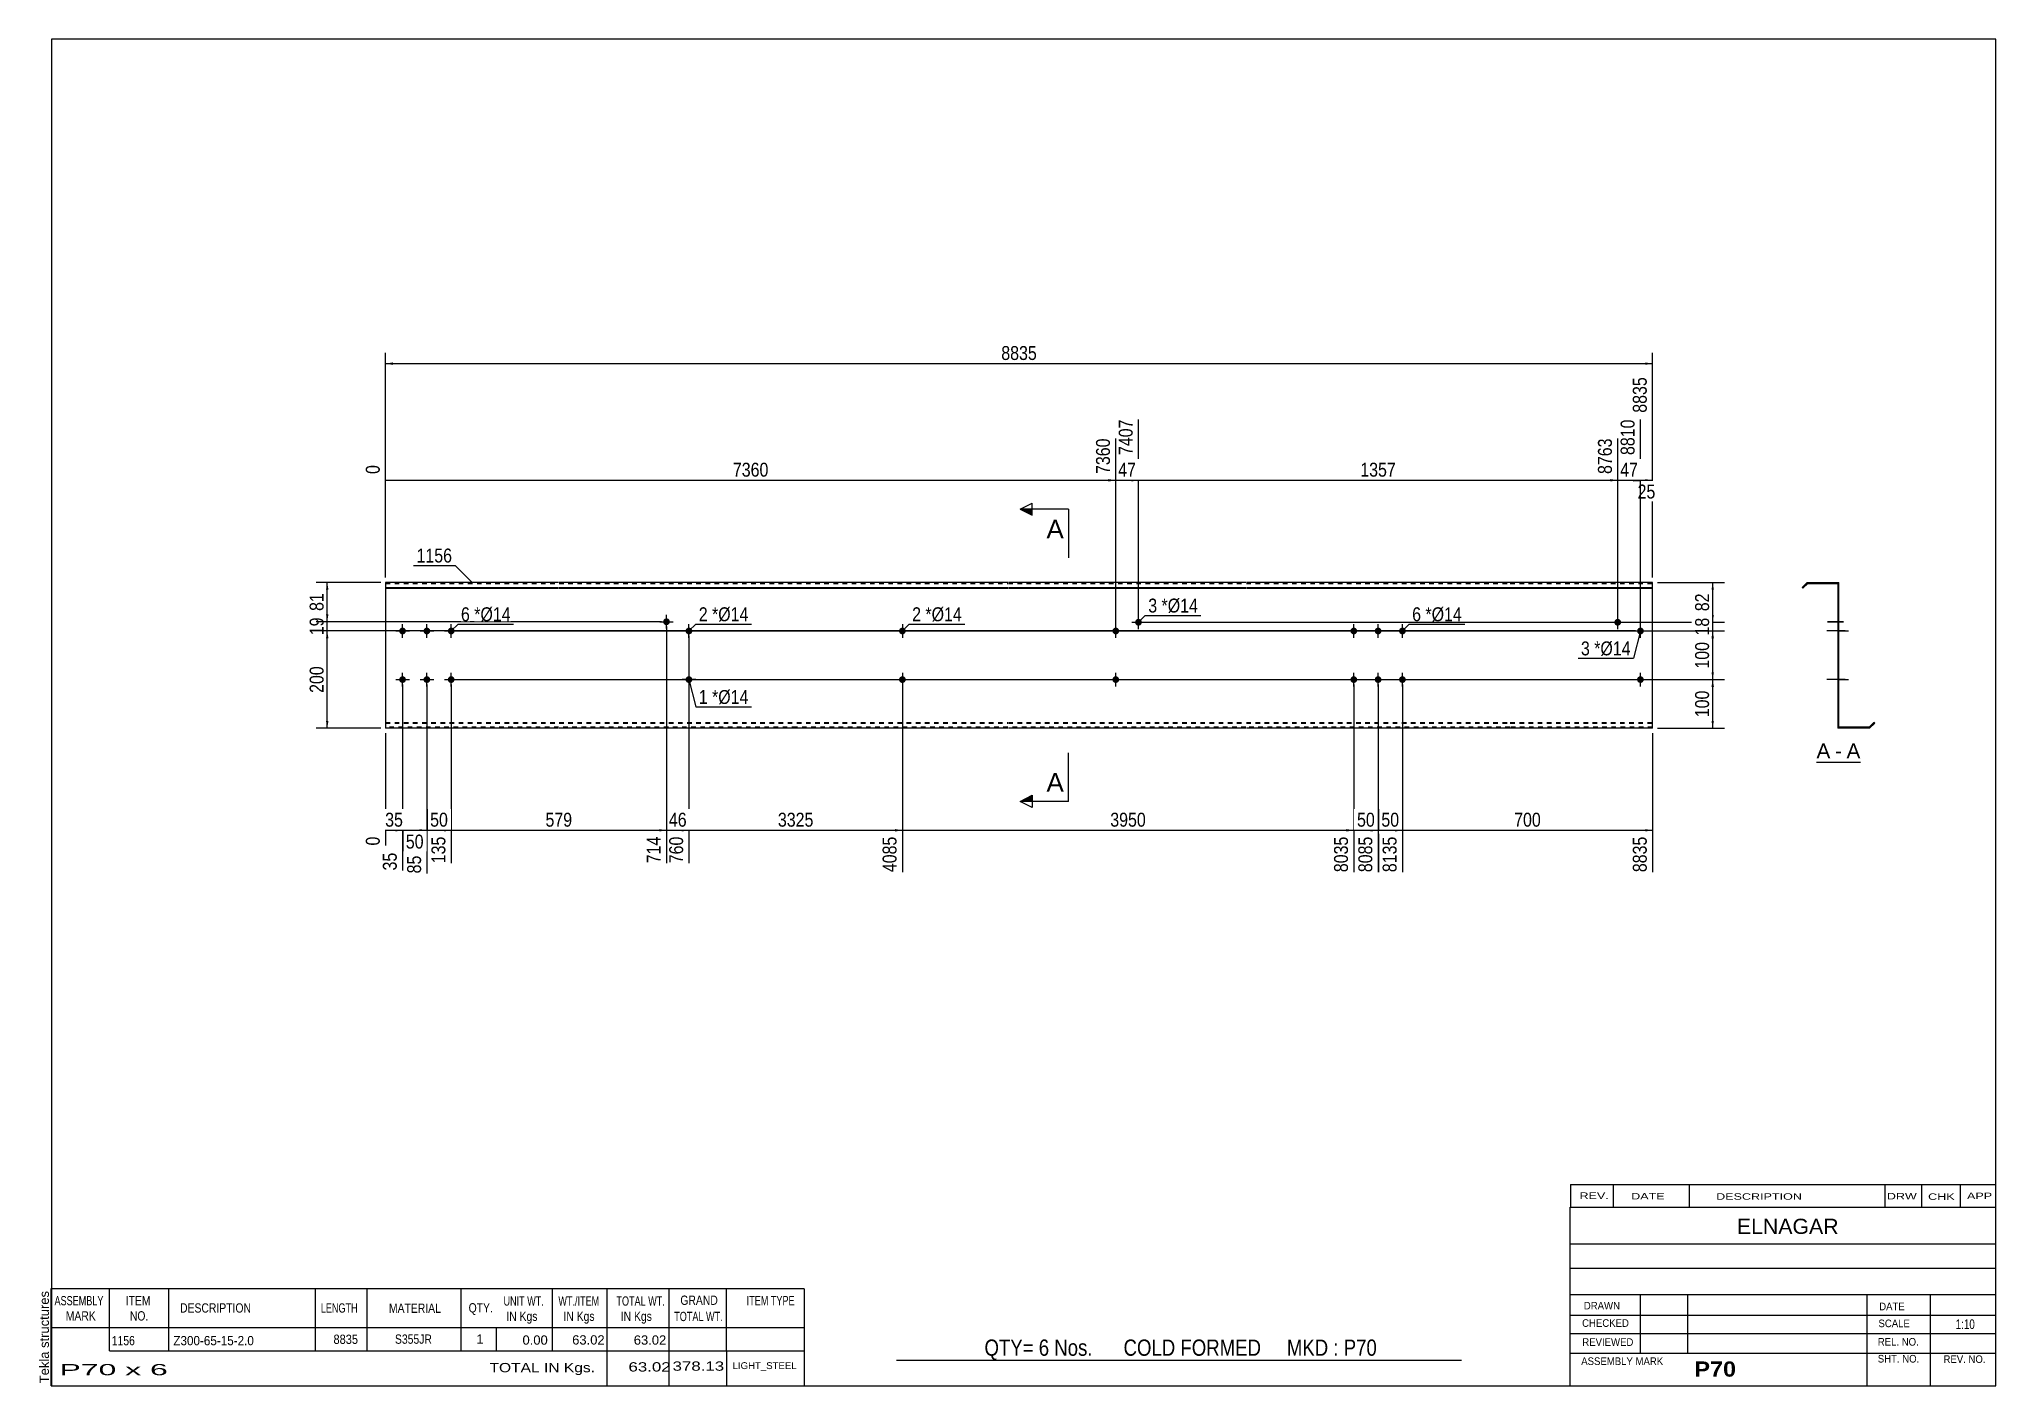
# Model space of a CAD drawing. Header units: millimetres. Extents: x -71 to 331, y -150 to 127.
import ezdxf

# ---------------------------------------------------------------- set-up
doc = ezdxf.new("R2010")
doc.units = ezdxf.units.MM
doc.linetypes.add('DXK_LINE_DOT1', pattern=[1.8814, 0.9407, -0.9407])
doc.styles.add('Arial', font='ARIAL.TTF', dxfattribs={"height": 0.2})
doc.styles.add('Arial Bold', font='ARIALBD.TTF', dxfattribs={"height": 0.2})
doc.styles.add('Arial Narrow', font='ARIALN.TTF', dxfattribs={"height": 0.2})

# ---------------------------------------------------------------- blocks, each defined once
blk = doc.blocks.new('Unknown-629086577-1853')
at = {"color": 5, "linetype": 'Continuous'}
for p, q in [((331.25, 126.75), (-68.75, 126.75)), ((-68.75, 126.75), (-68.75, -150.25)), ((331.25, -150.25), (331.25, 126.75)), ((-68.75, -150.25), (331.25, -150.25))]:
    blk.add_line(p, q, dxfattribs=at)
at = {"color": 174, "linetype": 'Continuous', "style": 'Arial'}
blk.add_text('Tekla structures', height=1.9102, rotation=90, dxfattribs=at).set_placement((-69.25, -149.75))
blk = doc.blocks.new('Unknown-629086577-12 - 1236')
at = {"color": 7, "linetype": 'Continuous'}
blk.add_line((294.35, -21.95), (303.38, -21.95), dxfattribs=at)
at = {"color": 0, "linetype": 'Continuous'}
blk.add_wipeout([(297.19, -21.2), (297.19, -18), (294.35, -18), (294.35, -21.2)], dxfattribs=at)
blk.add_wipeout([(299.57, -21.2), (299.57, -18), (298.15, -18), (298.15, -21.2)], dxfattribs=at)
at = {"color": 96, "linetype": 'Continuous', "style": 'Arial'}
blk.add_text('A', height=3.06, dxfattribs=at).set_placement((294.35, -21.2))
at = {"color": 0, "linetype": 'Continuous'}
blk.add_wipeout([(303.38, -21.2), (303.38, -18), (300.53, -18), (300.53, -21.2)], dxfattribs=at)
at = {"color": 96, "linetype": 'Continuous', "style": 'Arial'}
for s, p in [('-', (298.15, -21.2)), ('A', (300.53, -21.2))]:
    blk.add_text(s, height=3.06, dxfattribs=at).set_placement(p)
blk = doc.blocks.new('Bolt-629086577-1223 - 1203')
at = {"linetype": 'Continuous'}
blk.add_hatch(color=3, dxfattribs=at).paths.add_polyline_path([(154.18, 6.79, -1), (155.58, 6.79, -1)])
at = {"color": 3, "linetype": 'Continuous'}
for p, q in [((154.88, 5.39), (154.88, 8.19)), ((153.48, 6.79), (156.28, 6.79))]:
    blk.add_line(p, q, dxfattribs=at)
blk = doc.blocks.new('Part-629086577-1218 - 1203')
at = {"color": 2, "linetype": 'Continuous'}
for p, q in [((35.6, 15), (0, 15)), ((0, 15), (0, -15)), ((0, 13.94), (35.6, 13.94)), ((0, 13.8), (35.6, 13.8)), ((84.51, 15), (35.7, 15)), ((35.7, 13.94), (84.51, 13.94)), ((35.7, 13.8), (84.51, 13.8)), ((128.01, 15), (84.61, 15)), ((84.61, 13.94), (128.01, 13.94)), ((84.61, 13.8), (128.01, 13.8)), ((176.97, 15), (128.11, 15)), ((128.11, 13.94), (176.97, 13.94)), ((128.11, 13.8), (176.97, 13.8)), ((231.27, 15), (177.07, 15)), ((177.07, 13.94), (231.27, 13.94)), ((177.07, 13.8), (231.27, 13.8)), ((260.63, 15), (231.37, 15)), ((231.37, 13.94), (260.63, 13.94)), ((231.37, 13.8), (260.63, 13.8)), ((260.63, -15), (260.63, 15)), ((35.6, -15), (0, -15)), ((84.51, -15), (35.7, -15)), ((128.01, -15), (84.61, -15)), ((176.97, -15), (128.11, -15)), ((231.27, -15), (177.07, -15)), ((260.63, -15), (231.37, -15))]:
    blk.add_line(p, q, dxfattribs=at)
at = {"color": 7, "linetype": 'DXK_LINE_DOT1'}
for p, q in [((0, 14.8), (35.6, 14.8)), ((35.7, 14.8), (84.51, 14.8)), ((84.61, 14.8), (128.01, 14.8)), ((128.11, 14.8), (176.97, 14.8)), ((177.07, 14.8), (231.27, 14.8)), ((231.37, 14.8), (260.63, 14.8)), ((0, -13.8), (35.6, -13.8)), ((0, -13.94), (35.6, -13.94)), ((35.6, -14.8), (0, -14.8)), ((35.7, -13.8), (84.51, -13.8)), ((35.7, -13.94), (84.51, -13.94)), ((84.51, -14.8), (35.7, -14.8)), ((84.61, -13.8), (128.01, -13.8)), ((84.61, -13.94), (128.01, -13.94)), ((128.01, -14.8), (84.61, -14.8)), ((128.11, -13.8), (176.97, -13.8)), ((128.11, -13.94), (176.97, -13.94)), ((176.97, -14.8), (128.11, -14.8)), ((177.07, -13.8), (231.27, -13.8)), ((177.07, -13.94), (231.27, -13.94)), ((231.27, -14.8), (177.07, -14.8)), ((231.37, -13.8), (260.63, -13.8)), ((231.37, -13.94), (260.63, -13.94)), ((260.63, -14.8), (231.37, -14.8))]:
    blk.add_line(p, q, dxfattribs=at)
blk = doc.blocks.new('Bolt-629086577-1219 - 1203')
at = {"linetype": 'Continuous'}
for points in [[(2.8, 5, -1), (4.2, 5, -1)], [(7.8, 5, -1), (9.2, 5, -1)], [(12.8, 5, -1), (14.2, 5, -1)], [(2.8, -5, -1), (4.2, -5, -1)], [(7.8, -5, -1), (9.2, -5, -1)], [(12.8, -5, -1), (14.2, -5, -1)]]:
    blk.add_hatch(color=3, dxfattribs=at).paths.add_polyline_path(points)
at = {"color": 3, "linetype": 'Continuous'}
for p, q in [((2.1, 5), (4.9, 5)), ((3.5, 3.6), (3.5, 6.4)), ((7.1, 5), (9.9, 5)), ((8.5, 3.6), (8.5, 6.4)), ((12.1, 5), (14.9, 5)), ((13.5, 3.6), (13.5, 6.4)), ((3.5, -6.4), (3.5, -3.6)), ((8.5, -6.4), (8.5, -3.6)), ((13.5, -6.4), (13.5, -3.6)), ((2.1, -5), (4.9, -5)), ((7.1, -5), (9.9, -5)), ((12.1, -5), (14.9, -5))]:
    blk.add_line(p, q, dxfattribs=at)
blk = doc.blocks.new('Bolt-629086577-1220 - 1203')
at = {"linetype": 'Continuous'}
for points in [[(198.47, 5, -1), (199.87, 5, -1)], [(203.47, 5, -1), (204.87, 5, -1)], [(208.47, 5, -1), (209.87, 5, -1)], [(198.47, -5, -1), (199.87, -5, -1)], [(203.47, -5, -1), (204.87, -5, -1)], [(208.47, -5, -1), (209.87, -5, -1)]]:
    blk.add_hatch(color=3, dxfattribs=at).paths.add_polyline_path(points)
at = {"color": 3, "linetype": 'Continuous'}
for p, q in [((197.77, 5), (200.57, 5)), ((199.17, 3.6), (199.17, 6.4)), ((202.77, 5), (205.57, 5)), ((204.17, 3.6), (204.17, 6.4)), ((207.77, 5), (210.57, 5)), ((209.17, 3.6), (209.17, 6.4)), ((199.17, -6.4), (199.17, -3.6)), ((204.17, -6.4), (204.17, -3.6)), ((209.17, -6.4), (209.17, -3.6)), ((197.77, -5), (200.57, -5)), ((202.77, -5), (205.57, -5)), ((207.77, -5), (210.57, -5))]:
    blk.add_line(p, q, dxfattribs=at)
blk = doc.blocks.new('Bolt-629086577-1221 - 1203')
at = {"linetype": 'Continuous'}
blk.add_hatch(color=3, dxfattribs=at).paths.add_polyline_path([(257.43, 5, -1), (258.83, 5, -1)])
at = {"color": 3, "linetype": 'Continuous'}
for p, q in [((256.73, 5), (259.53, 5)), ((258.13, 3.6), (258.13, 6.4))]:
    blk.add_line(p, q, dxfattribs=at)
blk = doc.blocks.new('Bolt-629086577-1222 - 1203')
at = {"linetype": 'Continuous'}
blk.add_hatch(color=3, dxfattribs=at).paths.add_polyline_path([(252.76, 6.79, -1), (254.16, 6.79, -1)])
at = {"color": 3, "linetype": 'Continuous'}
for p, q in [((253.46, 5.39), (253.46, 8.19)), ((252.06, 6.79), (254.86, 6.79))]:
    blk.add_line(p, q, dxfattribs=at)
blk = doc.blocks.new('Bolt-629086577-1224 - 1203')
at = {"linetype": 'Continuous'}
blk.add_hatch(color=3, dxfattribs=at).paths.add_polyline_path([(149.51, 5, -1), (150.91, 5, -1)])
at = {"color": 3, "linetype": 'Continuous'}
for p, q in [((148.81, 5), (151.61, 5)), ((150.21, 3.6), (150.21, 6.4))]:
    blk.add_line(p, q, dxfattribs=at)
blk = doc.blocks.new('Bolt-629086577-1225 - 1203')
at = {"linetype": 'Continuous'}
blk.add_hatch(color=3, dxfattribs=at).paths.add_polyline_path([(57.09, 6.91, -1), (58.49, 6.91, -1)])
at = {"color": 3, "linetype": 'Continuous'}
for p, q in [((57.79, 5.51), (57.79, 8.31)), ((56.39, 6.91), (59.19, 6.91))]:
    blk.add_line(p, q, dxfattribs=at)
blk = doc.blocks.new('Bolt-629086577-1226 - 1203')
at = {"linetype": 'Continuous'}
blk.add_hatch(color=3, dxfattribs=at).paths.add_polyline_path([(149.51, -5, -1), (150.91, -5, -1)])
at = {"color": 3, "linetype": 'Continuous'}
for p, q in [((150.21, -6.4), (150.21, -3.6)), ((148.81, -5), (151.61, -5))]:
    blk.add_line(p, q, dxfattribs=at)
blk = doc.blocks.new('Bolt-629086577-1227 - 1203')
at = {"linetype": 'Continuous'}
blk.add_hatch(color=3, dxfattribs=at).paths.add_polyline_path([(257.43, -5, -1), (258.83, -5, -1)])
at = {"color": 3, "linetype": 'Continuous'}
for p, q in [((258.13, -6.4), (258.13, -3.6)), ((256.73, -5), (259.53, -5))]:
    blk.add_line(p, q, dxfattribs=at)
blk = doc.blocks.new('Bolt-629086577-1228 - 1203')
at = {"linetype": 'Continuous'}
blk.add_hatch(color=3, dxfattribs=at).paths.add_polyline_path([(61.71, 5, -1), (63.11, 5, -1)])
at = {"color": 3, "linetype": 'Continuous'}
for p, q in [((61.01, 5), (63.81, 5)), ((62.41, 3.6), (62.41, 6.4))]:
    blk.add_line(p, q, dxfattribs=at)
blk = doc.blocks.new('Bolt-629086577-1229 - 1203')
at = {"linetype": 'Continuous'}
blk.add_hatch(color=3, dxfattribs=at).paths.add_polyline_path([(63.11, -5, -1), (61.71, -5, -1)])
at = {"color": 3, "linetype": 'Continuous'}
for p, q in [((62.41, -3.6), (62.41, -6.4)), ((63.81, -5), (61.01, -5))]:
    blk.add_line(p, q, dxfattribs=at)
blk = doc.blocks.new('Bolt-629086577-1230 - 1203')
at = {"linetype": 'Continuous'}
for points in [[(107.01, 5, -1), (105.61, 5, -1)], [(107.01, -5, -1), (105.61, -5, -1)]]:
    blk.add_hatch(color=3, dxfattribs=at).paths.add_polyline_path(points)
at = {"color": 3, "linetype": 'Continuous'}
for p, q in [((104.91, 5), (107.71, 5)), ((106.31, 6.4), (106.31, 3.6)), ((106.31, -3.6), (106.31, -6.4)), ((104.91, -5), (107.71, -5))]:
    blk.add_line(p, q, dxfattribs=at)
blk = doc.blocks.new('Bolt-629086577-1240 - 1236')
at = {"linetype": 'Continuous'}
for points in [[(298.76, 5.7), (298.76, 4.3), (298.96, 4.3), (298.96, 5.7)], [(298.76, 5.7), (298.76, 4.3), (298.96, 4.3), (298.96, 5.7)], [(298.76, 5.7), (298.76, 4.3), (298.96, 4.3), (298.96, 5.7)], [(298.76, -4.3), (298.76, -5.7), (298.96, -5.7), (298.96, -4.3)], [(298.76, -4.3), (298.76, -5.7), (298.96, -5.7), (298.96, -4.3)], [(298.76, -4.3), (298.76, -5.7), (298.96, -5.7), (298.96, -4.3)]]:
    blk.add_hatch(color=3, dxfattribs=at).paths.add_polyline_path(points)
at = {"color": 3, "linetype": 'Continuous'}
for p, q in [((300.26, 5), (296.46, 5)), ((300.26, 5), (296.46, 5)), ((300.26, 5), (296.46, 5)), ((298.96, 5.7), (298.76, 5.7)), ((298.96, 5.7), (298.76, 5.7)), ((298.96, 5.7), (298.76, 5.7)), ((298.96, 4.3), (298.76, 4.3)), ((298.96, 4.3), (298.76, 4.3)), ((298.96, 4.3), (298.76, 4.3)), ((300.26, -5), (296.46, -5)), ((300.26, -5), (296.46, -5)), ((300.26, -5), (296.46, -5)), ((298.96, -4.3), (298.76, -4.3)), ((298.96, -4.3), (298.76, -4.3)), ((298.96, -4.3), (298.76, -4.3)), ((298.96, -5.7), (298.76, -5.7)), ((298.96, -5.7), (298.76, -5.7)), ((298.96, -5.7), (298.76, -5.7))]:
    blk.add_line(p, q, dxfattribs=at)
blk = doc.blocks.new('Part-629086577-1238 - 1236')
at = {"color": 2, "linetype": 'Continuous'}
for p, q in [((292.46, 15), (291.4, 13.94)), ((291.4, 13.94), (291.54, 13.8)), ((291.54, 13.8), (292.54, 14.8)), ((292.46, 15), (298.96, 15)), ((292.54, 14.8), (298.76, 14.8)), ((298.76, 14.8), (298.76, -15)), ((298.96, -14.8), (298.96, 15)), ((305.26, -15), (298.76, -15)), ((305.18, -14.8), (298.96, -14.8)), ((306.18, -13.8), (305.18, -14.8)), ((305.26, -15), (306.32, -13.94)), ((306.32, -13.94), (306.18, -13.8))]:
    blk.add_line(p, q, dxfattribs=at)
blk = doc.blocks.new('Bolt-629086577-1239 - 1236')
at = {"linetype": 'Continuous'}
for points in [[(298.76, 5.7), (298.76, 4.3), (298.96, 4.3), (298.96, 5.7)], [(298.76, 5.7), (298.76, 4.3), (298.96, 4.3), (298.96, 5.7)], [(298.76, 5.7), (298.76, 4.3), (298.96, 4.3), (298.96, 5.7)], [(298.76, -4.3), (298.76, -5.7), (298.96, -5.7), (298.96, -4.3)], [(298.76, -4.3), (298.76, -5.7), (298.96, -5.7), (298.96, -4.3)], [(298.76, -4.3), (298.76, -5.7), (298.96, -5.7), (298.96, -4.3)]]:
    blk.add_hatch(color=3, dxfattribs=at).paths.add_polyline_path(points)
at = {"color": 3, "linetype": 'Continuous'}
for p, q in [((300.26, 5), (296.46, 5)), ((300.26, 5), (296.46, 5)), ((300.26, 5), (296.46, 5)), ((298.96, 5.7), (298.76, 5.7)), ((298.96, 5.7), (298.76, 5.7)), ((298.96, 5.7), (298.76, 5.7)), ((298.96, 4.3), (298.76, 4.3)), ((298.96, 4.3), (298.76, 4.3)), ((298.96, 4.3), (298.76, 4.3)), ((300.26, -5), (296.46, -5)), ((300.26, -5), (296.46, -5)), ((300.26, -5), (296.46, -5)), ((298.96, -4.3), (298.76, -4.3)), ((298.96, -4.3), (298.76, -4.3)), ((298.96, -4.3), (298.76, -4.3)), ((298.96, -5.7), (298.76, -5.7)), ((298.96, -5.7), (298.76, -5.7)), ((298.96, -5.7), (298.76, -5.7))]:
    blk.add_line(p, q, dxfattribs=at)
blk = doc.blocks.new('Bolt-629086577-1241 - 1236')
at = {"linetype": 'Continuous'}
blk.add_hatch(color=3, dxfattribs=at).paths.add_polyline_path([(298.76, 5.7), (298.76, 4.3), (298.96, 4.3), (298.96, 5.7)])
at = {"color": 3, "linetype": 'Continuous'}
for p, q in [((299.91, 5), (296.61, 5)), ((298.96, 5.7), (298.76, 5.7)), ((298.96, 4.3), (298.76, 4.3))]:
    blk.add_line(p, q, dxfattribs=at)
blk = doc.blocks.new('Bolt-629086577-1242 - 1236')
at = {"linetype": 'Continuous'}
blk.add_hatch(color=3, dxfattribs=at).paths.add_polyline_path([(298.76, 7.49), (298.76, 6.09), (298.96, 6.09), (298.96, 7.49)])
at = {"color": 3, "linetype": 'Continuous'}
for p, q in [((299.91, 6.79), (296.61, 6.79)), ((298.96, 7.49), (298.76, 7.49)), ((298.96, 6.09), (298.76, 6.09))]:
    blk.add_line(p, q, dxfattribs=at)
blk = doc.blocks.new('Bolt-629086577-1243 - 1236')
at = {"linetype": 'Continuous'}
blk.add_hatch(color=3, dxfattribs=at).paths.add_polyline_path([(298.76, 7.49), (298.76, 6.09), (298.96, 6.09), (298.96, 7.49)])
at = {"color": 3, "linetype": 'Continuous'}
for p, q in [((299.91, 6.79), (296.61, 6.79)), ((298.96, 7.49), (298.76, 7.49)), ((298.96, 6.09), (298.76, 6.09))]:
    blk.add_line(p, q, dxfattribs=at)
blk = doc.blocks.new('Bolt-629086577-1244 - 1236')
at = {"linetype": 'Continuous'}
blk.add_hatch(color=3, dxfattribs=at).paths.add_polyline_path([(298.76, 5.7), (298.76, 4.3), (298.96, 4.3), (298.96, 5.7)])
at = {"color": 3, "linetype": 'Continuous'}
for p, q in [((299.91, 5), (296.61, 5)), ((298.96, 5.7), (298.76, 5.7)), ((298.96, 4.3), (298.76, 4.3))]:
    blk.add_line(p, q, dxfattribs=at)
blk = doc.blocks.new('Bolt-629086577-1245 - 1236')
at = {"linetype": 'Continuous'}
blk.add_hatch(color=3, dxfattribs=at).paths.add_polyline_path([(298.76, 7.61), (298.76, 6.21), (298.96, 6.21), (298.96, 7.61)])
at = {"color": 3, "linetype": 'Continuous'}
for p, q in [((299.91, 6.91), (296.61, 6.91)), ((298.96, 7.61), (298.76, 7.61)), ((298.96, 6.21), (298.76, 6.21))]:
    blk.add_line(p, q, dxfattribs=at)
blk = doc.blocks.new('Bolt-629086577-1246 - 1236')
at = {"linetype": 'Continuous'}
blk.add_hatch(color=3, dxfattribs=at).paths.add_polyline_path([(298.76, -4.3), (298.76, -5.7), (298.96, -5.7), (298.96, -4.3)])
at = {"color": 3, "linetype": 'Continuous'}
for p, q in [((299.76, -5), (296.46, -5)), ((298.96, -4.3), (298.76, -4.3)), ((298.96, -5.7), (298.76, -5.7))]:
    blk.add_line(p, q, dxfattribs=at)
blk = doc.blocks.new('Bolt-629086577-1247 - 1236')
at = {"linetype": 'Continuous'}
blk.add_hatch(color=3, dxfattribs=at).paths.add_polyline_path([(298.76, -4.3), (298.76, -5.7), (298.96, -5.7), (298.96, -4.3)])
at = {"color": 3, "linetype": 'Continuous'}
for p, q in [((299.76, -5), (296.46, -5)), ((298.96, -4.3), (298.76, -4.3)), ((298.96, -5.7), (298.76, -5.7))]:
    blk.add_line(p, q, dxfattribs=at)
blk = doc.blocks.new('Bolt-629086577-1248 - 1236')
at = {"linetype": 'Continuous'}
blk.add_hatch(color=3, dxfattribs=at).paths.add_polyline_path([(298.76, 5.7), (298.76, 4.3), (298.96, 4.3), (298.96, 5.7)])
at = {"color": 3, "linetype": 'Continuous'}
for p, q in [((299.91, 5), (296.61, 5)), ((298.96, 5.7), (298.76, 5.7)), ((298.96, 4.3), (298.76, 4.3))]:
    blk.add_line(p, q, dxfattribs=at)
blk = doc.blocks.new('Bolt-629086577-1249 - 1236')
at = {"linetype": 'Continuous'}
blk.add_hatch(color=3, dxfattribs=at).paths.add_polyline_path([(298.96, -5.7), (298.96, -4.3), (298.76, -4.3), (298.76, -5.7)])
at = {"color": 3, "linetype": 'Continuous'}
for p, q in [((298.96, -4.3), (298.76, -4.3)), ((299.76, -5), (298.76, -5)), ((298.96, -5.7), (298.76, -5.7))]:
    blk.add_line(p, q, dxfattribs=at)
blk = doc.blocks.new('Bolt-629086577-1250 - 1236')
at = {"linetype": 'Continuous'}
for points in [[(298.96, 4.3), (298.96, 5.7), (298.76, 5.7), (298.76, 4.3)], [(298.96, -5.7), (298.96, -4.3), (298.76, -4.3), (298.76, -5.7)]]:
    blk.add_hatch(color=3, dxfattribs=at).paths.add_polyline_path(points)
at = {"color": 3, "linetype": 'Continuous'}
for p, q in [((298.76, 5.7), (298.96, 5.7)), ((298.76, 5), (300.96, 5)), ((298.76, 4.3), (298.96, 4.3)), ((298.76, -4.3), (298.96, -4.3)), ((298.76, -5), (300.96, -5)), ((298.76, -5.7), (298.96, -5.7))]:
    blk.add_line(p, q, dxfattribs=at)
blk = doc.blocks.new('StraightDimension-629086577-1328 - 1203')
at = {"linetype": 'Continuous'}
for points in [[(272.75, 13.5), (273, 15), (273.25, 13.5)], [(273.25, 8.29), (273, 6.79), (272.75, 8.29)]]:
    blk.add_hatch(color=7, dxfattribs=at).paths.add_polyline_path(points)
at = {"color": 7, "linetype": 'Continuous'}
for p, q in [((261.63, 15), (275.4, 15)), ((273, 6.79), (273, 15)), ((155.88, 6.79), (275.4, 6.79))]:
    blk.add_line(p, q, dxfattribs=at)
at = {"color": 0}
blk.add_wipeout([(272.85, 13.32), (268.65, 13.32), (268.65, 8.47), (272.85, 8.47)], dxfattribs=at)
at = {"color": 3, "style": 'Arial Narrow'}
blk.add_text('82', height=2.863, rotation=90.0002, dxfattribs=at).set_placement((272.25, 9.07))
blk = doc.blocks.new('StraightDimension-629086577-1365 - 1203')
at = {"linetype": 'Continuous'}
for points in [[(-11.75, 8.41), (-12, 6.91), (-12.25, 8.41)], [(-12.25, 3.5), (-12, 5), (-11.75, 3.5)]]:
    blk.add_hatch(color=7, dxfattribs=at).paths.add_polyline_path(points)
at = {"color": 7, "linetype": 'Continuous'}
for p, q in [((56.79, 6.91), (-14.25, 6.91)), ((257.13, 5), (-14.25, 5)), ((-12, 5), (-12, 6.91))]:
    blk.add_line(p, q, dxfattribs=at)
at = {"color": 0}
blk.add_wipeout([(-12.15, 8.38), (-16.35, 8.38), (-16.35, 3.53), (-12.15, 3.53)], dxfattribs=at)
at = {"color": 3, "style": 'Arial Narrow'}
blk.add_text('19', height=2.863, rotation=90.0002, dxfattribs=at).set_placement((-12.75, 4.13))
blk = doc.blocks.new('StraightDimension-629086577-1264 - 1203')
at = {"linetype": 'Continuous'}
blk.add_hatch(color=7, dxfattribs=at).paths.add_polyline_path([(197.67, -35.75), (199.17, -36), (197.67, -36.25)])
at = {"color": 7, "linetype": 'Continuous'}
for p, q in [((106.31, -6), (106.31, -44.61)), ((199.17, -6), (199.17, -44.61)), ((106.31, -36), (199.17, -36))]:
    blk.add_line(p, q, dxfattribs=at)
at = {"color": 0}
blk.add_wipeout([(157, -35.85), (157, -31.65), (148.48, -31.65), (148.48, -35.85)], dxfattribs=at)
at = {"color": 0, "linetype": 'Continuous'}
blk.add_wipeout([(198.57, -36.7), (194.37, -36.7), (194.37, -45.21), (198.57, -45.21)], dxfattribs=at)
at = {"color": 3, "style": 'Arial Narrow'}
blk.add_text('3950', height=2.863, dxfattribs=at).set_placement((149.08, -35.25))
at = {"color": 3, "linetype": 'Continuous', "style": 'Arial Narrow'}
blk.add_text('8035', height=2.863, rotation=90.0002, dxfattribs=at).set_placement((197.97, -44.61))
blk = doc.blocks.new('StraightDimension-629086577-1261 - 1203')
at = {"linetype": 'Continuous'}
blk.add_hatch(color=7, dxfattribs=at).paths.add_polyline_path([(259.13, -35.75), (260.63, -36), (259.13, -36.25)])
at = {"color": 7, "linetype": 'Continuous'}
for p, q in [((209.17, -6), (209.17, -44.61)), ((260.63, -16), (260.63, -44.61)), ((209.17, -36), (260.63, -36))]:
    blk.add_line(p, q, dxfattribs=at)
at = {"color": 0}
blk.add_wipeout([(238.24, -35.85), (238.24, -31.65), (231.56, -31.65), (231.56, -35.85)], dxfattribs=at)
at = {"color": 0, "linetype": 'Continuous'}
blk.add_wipeout([(260.03, -36.7), (255.83, -36.7), (255.83, -45.21), (260.03, -45.21)], dxfattribs=at)
at = {"color": 3, "style": 'Arial Narrow'}
blk.add_text('700', height=2.863, dxfattribs=at).set_placement((232.16, -35.25))
at = {"color": 3, "linetype": 'Continuous', "style": 'Arial Narrow'}
blk.add_text('8835', height=2.863, rotation=90.0002, dxfattribs=at).set_placement((259.43, -44.61))
blk = doc.blocks.new('StraightDimension-629086577-1262 - 1203')
at = {"linetype": 'Continuous'}
blk.add_hatch(color=7, dxfattribs=at).paths.add_polyline_path([(207.67, -35.75), (209.17, -36), (207.67, -36.25)])
at = {"color": 7, "linetype": 'Continuous'}
for p, q in [((204.17, -6), (204.17, -44.61)), ((209.17, -6), (209.17, -44.61)), ((204.17, -36), (209.17, -36))]:
    blk.add_line(p, q, dxfattribs=at)
at = {"color": 0}
blk.add_wipeout([(209.1, -35.85), (209.1, -31.65), (204.24, -31.65), (204.24, -35.85)], dxfattribs=at)
at = {"color": 0, "linetype": 'Continuous'}
blk.add_wipeout([(208.57, -36.7), (204.37, -36.7), (204.37, -45.21), (208.57, -45.21)], dxfattribs=at)
at = {"color": 3, "style": 'Arial Narrow'}
blk.add_text('50', height=2.863, dxfattribs=at).set_placement((204.84, -35.25))
at = {"color": 3, "linetype": 'Continuous', "style": 'Arial Narrow'}
blk.add_text('8135', height=2.863, rotation=90.0002, dxfattribs=at).set_placement((207.97, -44.61))
blk = doc.blocks.new('StraightDimension-629086577-1376 - 1203')
at = {"linetype": 'Continuous'}
for points in [[(1.5, 59.75), (0, 60), (1.5, 60.25)], [(259.13, 60.25), (260.63, 60), (259.13, 59.75)]]:
    blk.add_hatch(color=7, dxfattribs=at).paths.add_polyline_path(points)
at = {"color": 7, "linetype": 'Continuous'}
for p, q in [((0, 16), (0, 62.25)), ((260.63, 16), (260.63, 62.25)), ((0, 60), (260.63, 60))]:
    blk.add_line(p, q, dxfattribs=at)
at = {"color": 0}
blk.add_wipeout([(134.57, 60.15), (134.57, 64.35), (126.06, 64.35), (126.06, 60.15)], dxfattribs=at)
at = {"color": 3, "style": 'Arial Narrow'}
blk.add_text('8835', height=2.863, dxfattribs=at).set_placement((126.66, 60.75))
blk = doc.blocks.new('StraightDimension-629086577-1263 - 1203')
at = {"linetype": 'Continuous'}
blk.add_hatch(color=7, dxfattribs=at).paths.add_polyline_path([(202.67, -35.75), (204.17, -36), (202.67, -36.25)])
at = {"color": 7, "linetype": 'Continuous'}
for p, q in [((199.17, -6), (199.17, -44.61)), ((204.17, -6), (204.17, -44.61)), ((199.17, -36), (204.17, -36))]:
    blk.add_line(p, q, dxfattribs=at)
at = {"color": 0}
blk.add_wipeout([(204.1, -35.85), (204.1, -31.65), (199.24, -31.65), (199.24, -35.85)], dxfattribs=at)
at = {"color": 0, "linetype": 'Continuous'}
blk.add_wipeout([(203.57, -36.7), (199.37, -36.7), (199.37, -45.21), (203.57, -45.21)], dxfattribs=at)
at = {"color": 3, "style": 'Arial Narrow'}
blk.add_text('50', height=2.863, dxfattribs=at).set_placement((199.84, -35.25))
at = {"color": 3, "linetype": 'Continuous', "style": 'Arial Narrow'}
blk.add_text('8085', height=2.863, rotation=90.0002, dxfattribs=at).set_placement((202.97, -44.61))
blk = doc.blocks.new('StraightDimension-629086577-1265 - 1203')
at = {"linetype": 'Continuous'}
blk.add_hatch(color=7, dxfattribs=at).paths.add_polyline_path([(104.81, -35.75), (106.31, -36), (104.81, -36.25)])
at = {"color": 7, "linetype": 'Continuous'}
for p, q in [((62.41, 4), (62.41, -42.78)), ((106.31, -6), (106.31, -44.61)), ((62.41, -36), (106.31, -36))]:
    blk.add_line(p, q, dxfattribs=at)
at = {"color": 0}
blk.add_wipeout([(88.62, -35.85), (88.62, -31.65), (80.11, -31.65), (80.11, -35.85)], dxfattribs=at)
at = {"color": 0, "linetype": 'Continuous'}
blk.add_wipeout([(105.71, -36.7), (101.51, -36.7), (101.51, -45.21), (105.71, -45.21)], dxfattribs=at)
at = {"color": 3, "style": 'Arial Narrow'}
blk.add_text('3325', height=2.863, dxfattribs=at).set_placement((80.71, -35.25))
at = {"color": 3, "linetype": 'Continuous', "style": 'Arial Narrow'}
blk.add_text('4085', height=2.863, rotation=90.0002, dxfattribs=at).set_placement((105.11, -44.61))
blk = doc.blocks.new('StraightDimension-629086577-1266 - 1203')
at = {"linetype": 'Continuous'}
blk.add_hatch(color=7, dxfattribs=at).paths.add_polyline_path([(60.91, -35.75), (62.41, -36), (60.91, -36.25)])
at = {"color": 7, "linetype": 'Continuous'}
for p, q in [((57.79, 5.91), (57.79, -42.78)), ((62.41, 4), (62.41, -42.78)), ((57.79, -36), (62.41, -36))]:
    blk.add_line(p, q, dxfattribs=at)
at = {"color": 0}
blk.add_wipeout([(62.53, -35.85), (62.53, -31.65), (57.68, -31.65), (57.68, -35.85)], dxfattribs=at)
at = {"color": 0, "linetype": 'Continuous'}
blk.add_wipeout([(61.81, -36.7), (57.61, -36.7), (57.61, -43.38), (61.81, -43.38)], dxfattribs=at)
at = {"color": 3, "style": 'Arial Narrow'}
blk.add_text('46', height=2.863, dxfattribs=at).set_placement((58.28, -35.25))
at = {"color": 3, "linetype": 'Continuous', "style": 'Arial Narrow'}
blk.add_text('760', height=2.863, rotation=90.0002, dxfattribs=at).set_placement((61.21, -42.78))
blk = doc.blocks.new('StraightDimension-629086577-1267 - 1203')
at = {"linetype": 'Continuous'}
blk.add_hatch(color=7, dxfattribs=at).paths.add_polyline_path([(56.29, -35.75), (57.79, -36), (56.29, -36.25)])
at = {"color": 7, "linetype": 'Continuous'}
for p, q in [((57.79, 5.91), (57.79, -42.78)), ((13.5, -6), (13.5, -42.78)), ((13.5, -36), (57.79, -36))]:
    blk.add_line(p, q, dxfattribs=at)
at = {"color": 0}
blk.add_wipeout([(38.99, -35.85), (38.99, -31.65), (32.3, -31.65), (32.3, -35.85)], dxfattribs=at)
at = {"color": 0, "linetype": 'Continuous'}
blk.add_wipeout([(57.19, -36.7), (52.99, -36.7), (52.99, -43.38), (57.19, -43.38)], dxfattribs=at)
at = {"color": 3, "style": 'Arial Narrow'}
blk.add_text('579', height=2.863, dxfattribs=at).set_placement((32.9, -35.25))
at = {"color": 3, "linetype": 'Continuous', "style": 'Arial Narrow'}
blk.add_text('714', height=2.863, rotation=90.0002, dxfattribs=at).set_placement((56.59, -42.78))
blk = doc.blocks.new('StraightDimension-629086577-1331 - 1203')
at = {"linetype": 'Continuous'}
for points in [[(272.75, -6.5), (273, -5), (273.25, -6.5)], [(273.25, -13.5), (273, -15), (272.75, -13.5)]]:
    blk.add_hatch(color=7, dxfattribs=at).paths.add_polyline_path(points)
at = {"color": 7, "linetype": 'Continuous'}
for p, q in [((14.5, -5), (275.4, -5)), ((273, -15), (273, -5)), ((261.63, -15), (275.4, -15))]:
    blk.add_line(p, q, dxfattribs=at)
at = {"color": 0}
blk.add_wipeout([(272.85, -6.66), (268.65, -6.66), (268.65, -13.34), (272.85, -13.34)], dxfattribs=at)
at = {"color": 3, "style": 'Arial Narrow'}
blk.add_text('100', height=2.863, rotation=90.0002, dxfattribs=at).set_placement((272.25, -12.74))
blk = doc.blocks.new('StraightDimension-629086577-1268 - 1203')
at = {"linetype": 'Continuous'}
blk.add_hatch(color=7, dxfattribs=at).paths.add_polyline_path([(12, -35.75), (13.5, -36), (12, -36.25)])
at = {"color": 7, "linetype": 'Continuous'}
for p, q in [((8.5, -6), (8.5, -44.86)), ((13.5, -6), (13.5, -42.78)), ((8.5, -36), (13.5, -36))]:
    blk.add_line(p, q, dxfattribs=at)
at = {"color": 0}
blk.add_wipeout([(13.43, -35.85), (13.43, -31.65), (8.57, -31.65), (8.57, -35.85)], dxfattribs=at)
at = {"color": 0, "linetype": 'Continuous'}
blk.add_wipeout([(12.9, -36.7), (8.7, -36.7), (8.7, -43.38), (12.9, -43.38)], dxfattribs=at)
at = {"color": 3, "style": 'Arial Narrow'}
blk.add_text('50', height=2.863, dxfattribs=at).set_placement((9.17, -35.25))
at = {"color": 3, "linetype": 'Continuous', "style": 'Arial Narrow'}
blk.add_text('135', height=2.863, rotation=90.0002, dxfattribs=at).set_placement((12.3, -42.78))
blk = doc.blocks.new('StraightDimension-629086577-1269 - 1203')
at = {"linetype": 'Continuous'}
blk.add_hatch(color=7, dxfattribs=at).paths.add_polyline_path([(7, -35.75), (8.5, -36), (7, -36.25)])
at = {"color": 7, "linetype": 'Continuous'}
for p, q in [((3.5, -6), (3.5, -44.26)), ((8.5, -6), (8.5, -44.86)), ((3.5, -36), (8.5, -36))]:
    blk.add_line(p, q, dxfattribs=at)
at = {"color": 0}
blk.add_wipeout([(8.43, -40.35), (8.43, -36.15), (3.57, -36.15), (3.57, -40.35)], dxfattribs=at)
at = {"color": 0, "linetype": 'Continuous'}
blk.add_wipeout([(7.9, -40.6), (3.7, -40.6), (3.7, -45.46), (7.9, -45.46)], dxfattribs=at)
at = {"color": 3, "style": 'Arial Narrow'}
blk.add_text('50', height=2.863, dxfattribs=at).set_placement((4.17, -39.75))
at = {"color": 3, "linetype": 'Continuous', "style": 'Arial Narrow'}
blk.add_text('85', height=2.863, rotation=90.0002, dxfattribs=at).set_placement((7.3, -44.86))
blk = doc.blocks.new('StraightDimension-629086577-1270 - 1203')
at = {"linetype": 'Continuous'}
blk.add_hatch(color=7, dxfattribs=at).paths.add_polyline_path([(2, -35.75), (3.5, -36), (2, -36.25)])
at = {"color": 7, "linetype": 'Continuous'}
for p, q in [((3.5, -6), (3.5, -44.26)), ((0, -16), (0, -39.13)), ((0, -36), (3.5, -36))]:
    blk.add_line(p, q, dxfattribs=at)
at = {"color": 0}
blk.add_wipeout([(4.18, -35.85), (4.18, -31.65), (-0.68, -31.65), (-0.68, -35.85)], dxfattribs=at)
at = {"color": 0, "linetype": 'Continuous'}
blk.add_wipeout([(2.9, -40), (-1.3, -40), (-1.3, -44.86), (2.9, -44.86)], dxfattribs=at)
blk.add_wipeout([(-0.6, -36.7), (-4.8, -36.7), (-4.8, -39.73), (-0.6, -39.73)], dxfattribs=at)
at = {"color": 3, "style": 'Arial Narrow'}
blk.add_text('35', height=2.863, dxfattribs=at).set_placement((-0.08, -35.25))
at = {"color": 3, "linetype": 'Continuous', "style": 'Arial Narrow'}
for s, height, p in [('0', 2.86, (-1.2, -39.13)), ('35', 2.863, (2.3, -44.26))]:
    blk.add_text(s, height=height, rotation=90.0002, dxfattribs=at).set_placement(p)
blk = doc.blocks.new('StraightDimension-629086577-1304 - 1203')
at = {"linetype": 'Continuous'}
blk.add_hatch(color=7, dxfattribs=at).paths.add_polyline_path([(259.13, 36.25), (260.63, 36), (259.13, 35.75)])
at = {"color": 7, "linetype": 'Continuous'}
for p, q in [((260.63, 16), (260.63, 57.21)), ((258.13, 6), (258.13, 48.51)), ((258.13, 36), (260.63, 36))]:
    blk.add_line(p, q, dxfattribs=at)
at = {"color": 0, "linetype": 'Continuous'}
blk.add_wipeout([(260.03, 57.81), (255.83, 57.81), (255.83, 49.3), (260.03, 49.3)], dxfattribs=at)
at = {"color": 0}
blk.add_wipeout([(261.81, 31.65), (261.81, 35.85), (256.95, 35.85), (256.95, 31.65)], dxfattribs=at)
at = {"color": 3, "linetype": 'Continuous', "style": 'Arial Narrow'}
blk.add_text('8835', height=2.863, rotation=90.0002, dxfattribs=at).set_placement((259.43, 49.9))
at = {"color": 3, "style": 'Arial Narrow'}
blk.add_text('25', height=2.863, dxfattribs=at).set_placement((257.55, 32.25))
blk = doc.blocks.new('StraightDimension-629086577-1305 - 1203')
at = {"linetype": 'Continuous'}
blk.add_hatch(color=7, dxfattribs=at).paths.add_polyline_path([(256.63, 36.25), (258.13, 36), (256.63, 35.75)])
at = {"color": 7, "linetype": 'Continuous'}
for p, q in [((258.13, 6), (258.13, 48.51)), ((253.46, 7.79), (253.46, 44.61)), ((253.46, 36), (258.13, 36))]:
    blk.add_line(p, q, dxfattribs=at)
at = {"color": 0}
blk.add_wipeout([(258.23, 36.15), (258.23, 40.35), (253.37, 40.35), (253.37, 36.15)], dxfattribs=at)
at = {"color": 0, "linetype": 'Continuous'}
blk.add_wipeout([(257.53, 49.11), (253.33, 49.11), (253.33, 40.6), (257.53, 40.6)], dxfattribs=at)
at = {"color": 3, "linetype": 'Continuous', "style": 'Arial Narrow'}
blk.add_text('8810', height=2.863, rotation=90.0002, dxfattribs=at).set_placement((256.93, 41.2))
at = {"color": 3, "style": 'Arial Narrow'}
blk.add_text('47', height=2.863, dxfattribs=at).set_placement((253.97, 36.75))
blk = doc.blocks.new('StraightDimension-629086577-1306 - 1203')
at = {"linetype": 'Continuous'}
blk.add_hatch(color=7, dxfattribs=at).paths.add_polyline_path([(251.96, 36.25), (253.46, 36), (251.96, 35.75)])
at = {"color": 7, "linetype": 'Continuous'}
for p, q in [((154.88, 7.79), (154.88, 48.51)), ((253.46, 7.79), (253.46, 44.61)), ((154.88, 36), (253.46, 36))]:
    blk.add_line(p, q, dxfattribs=at)
at = {"color": 0, "linetype": 'Continuous'}
blk.add_wipeout([(252.86, 45.21), (248.66, 45.21), (248.66, 36.7), (252.86, 36.7)], dxfattribs=at)
at = {"color": 0}
blk.add_wipeout([(208.43, 36.15), (208.43, 40.35), (199.91, 40.35), (199.91, 36.15)], dxfattribs=at)
at = {"color": 3, "linetype": 'Continuous', "style": 'Arial Narrow'}
blk.add_text('8763', height=2.863, rotation=90.0002, dxfattribs=at).set_placement((252.26, 37.3))
at = {"color": 3, "style": 'Arial Narrow'}
blk.add_text('1357', height=2.863, dxfattribs=at).set_placement((200.51, 36.75))
blk = doc.blocks.new('StraightDimension-629086577-1307 - 1203')
at = {"linetype": 'Continuous'}
blk.add_hatch(color=7, dxfattribs=at).paths.add_polyline_path([(153.38, 36.25), (154.88, 36), (153.38, 35.75)])
at = {"color": 7, "linetype": 'Continuous'}
for p, q in [((154.88, 7.79), (154.88, 48.51)), ((150.21, 6), (150.21, 44.61)), ((150.21, 36), (154.88, 36))]:
    blk.add_line(p, q, dxfattribs=at)
at = {"color": 0}
blk.add_wipeout([(154.97, 36.15), (154.97, 40.35), (150.11, 40.35), (150.11, 36.15)], dxfattribs=at)
at = {"color": 0, "linetype": 'Continuous'}
blk.add_wipeout([(154.28, 49.11), (150.08, 49.11), (150.08, 40.6), (154.28, 40.6)], dxfattribs=at)
at = {"color": 3, "linetype": 'Continuous', "style": 'Arial Narrow'}
blk.add_text('7407', height=2.863, rotation=90.0002, dxfattribs=at).set_placement((153.68, 41.2))
at = {"color": 3, "style": 'Arial Narrow'}
blk.add_text('47', height=2.863, dxfattribs=at).set_placement((150.71, 36.75))
blk = doc.blocks.new('StraightDimension-629086577-1308 - 1203')
at = {"linetype": 'Continuous'}
blk.add_hatch(color=7, dxfattribs=at).paths.add_polyline_path([(148.71, 36.25), (150.21, 36), (148.71, 35.75)])
at = {"color": 7, "linetype": 'Continuous'}
for p, q in [((150.21, 6), (150.21, 44.61)), ((0, 16), (0, 39.13)), ((0, 36), (150.21, 36))]:
    blk.add_line(p, q, dxfattribs=at)
at = {"color": 0, "linetype": 'Continuous'}
for points in [[(149.61, 45.21), (145.41, 45.21), (145.41, 36.7), (149.61, 36.7)], [(-0.6, 39.73), (-4.8, 39.73), (-4.8, 36.7), (-0.6, 36.7)]]:
    blk.add_wipeout(points, dxfattribs=at)
at = {"color": 0}
blk.add_wipeout([(79.36, 36.15), (79.36, 40.35), (70.85, 40.35), (70.85, 36.15)], dxfattribs=at)
at = {"color": 3, "linetype": 'Continuous', "style": 'Arial Narrow'}
for s, height, p in [('7360', 2.863, (149.01, 37.3)), ('0', 2.86, (-1.2, 37.3))]:
    blk.add_text(s, height=height, rotation=90.0002, dxfattribs=at).set_placement(p)
at = {"color": 3, "style": 'Arial Narrow'}
blk.add_text('7360', height=2.863, dxfattribs=at).set_placement((71.45, 36.75))
blk = doc.blocks.new('StraightDimension-629086577-1329 - 1203')
at = {"linetype": 'Continuous'}
for points in [[(273.25, 8.29), (273, 6.79), (272.75, 8.29)], [(272.75, 3.5), (273, 5), (273.25, 3.5)]]:
    blk.add_hatch(color=7, dxfattribs=at).paths.add_polyline_path(points)
at = {"color": 7, "linetype": 'Continuous'}
for p, q in [((14.5, 5), (275.4, 5)), ((155.88, 6.79), (275.4, 6.79)), ((273, 5), (273, 6.79))]:
    blk.add_line(p, q, dxfattribs=at)
at = {"color": 0}
blk.add_wipeout([(272.85, 8.32), (268.65, 8.32), (268.65, 3.47), (272.85, 3.47)], dxfattribs=at)
at = {"color": 3, "style": 'Arial Narrow'}
blk.add_text('18', height=2.863, rotation=90.0002, dxfattribs=at).set_placement((272.25, 4.07))
blk = doc.blocks.new('StraightDimension-629086577-1330 - 1203')
at = {"linetype": 'Continuous'}
for points in [[(272.75, 3.5), (273, 5), (273.25, 3.5)], [(273.25, -3.5), (273, -5), (272.75, -3.5)]]:
    blk.add_hatch(color=7, dxfattribs=at).paths.add_polyline_path(points)
at = {"color": 7, "linetype": 'Continuous'}
for p, q in [((14.5, 5), (275.4, 5)), ((273, -5), (273, 5)), ((14.5, -5), (275.4, -5))]:
    blk.add_line(p, q, dxfattribs=at)
at = {"color": 0}
blk.add_wipeout([(272.85, 3.34), (268.65, 3.34), (268.65, -3.34), (272.85, -3.34)], dxfattribs=at)
at = {"color": 3, "style": 'Arial Narrow'}
blk.add_text('100', height=2.863, rotation=90.0002, dxfattribs=at).set_placement((272.25, -2.74))
blk = doc.blocks.new('StraightDimension-629086577-1364 - 1203')
at = {"linetype": 'Continuous'}
for points in [[(-12.25, 13.5), (-12, 15), (-11.75, 13.5)], [(-11.75, 8.41), (-12, 6.91), (-12.25, 8.41)]]:
    blk.add_hatch(color=7, dxfattribs=at).paths.add_polyline_path(points)
at = {"color": 7, "linetype": 'Continuous'}
for p, q in [((-1, 15), (-14.25, 15)), ((-12, 6.91), (-12, 15)), ((56.79, 6.91), (-14.25, 6.91))]:
    blk.add_line(p, q, dxfattribs=at)
at = {"color": 0}
blk.add_wipeout([(-12.15, 13.38), (-16.35, 13.38), (-16.35, 8.53), (-12.15, 8.53)], dxfattribs=at)
at = {"color": 3, "style": 'Arial Narrow'}
blk.add_text('81', height=2.863, rotation=90.0002, dxfattribs=at).set_placement((-12.75, 9.13))
blk = doc.blocks.new('StraightDimension-629086577-1366 - 1203')
at = {"linetype": 'Continuous'}
for points in [[(-12.25, 3.5), (-12, 5), (-11.75, 3.5)], [(-11.75, -13.5), (-12, -15), (-12.25, -13.5)]]:
    blk.add_hatch(color=7, dxfattribs=at).paths.add_polyline_path(points)
at = {"color": 7, "linetype": 'Continuous'}
for p, q in [((257.13, 5), (-14.25, 5)), ((-12, -15), (-12, 5)), ((-1, -15), (-14.25, -15))]:
    blk.add_line(p, q, dxfattribs=at)
at = {"color": 0}
blk.add_wipeout([(-12.15, -1.66), (-16.35, -1.66), (-16.35, -8.34), (-12.15, -8.34)], dxfattribs=at)
at = {"color": 3, "style": 'Arial Narrow'}
blk.add_text('200', height=2.863, rotation=90.0002, dxfattribs=at).set_placement((-12.75, -7.74))
blk = doc.blocks.new('CBS_CALLOFF-629086577-1901')
at = {"color": 7, "linetype": 'Continuous'}
blk.add_line((105.13, -144.98), (221.36, -145), dxfattribs=at)
at = {"color": 3, "linetype": 'Continuous', "style": 'Arial Narrow'}
blk.add_text('QTY= 6 Nos.      COLD FORMED     MKD : P70', height=3.3405, dxfattribs=at).set_placement((123.2, -144.09))
blk = doc.blocks.new('CBS_BOM-629086577-1900')
at = {"color": 7, "linetype": 'Continuous'}
for p, q in [((-68.78, -138.28), (-68.78, -130.28)), ((-68.78, -130.28), (86.14, -130.28)), ((-56.78, -138.28), (-56.78, -130.28)), ((-44.59, -138.28), (-44.59, -130.28)), ((-14.43, -138.28), (-14.43, -130.28)), ((-3.75, -138.28), (-3.75, -130.28)), ((15.57, -138.28), (15.57, -130.28)), ((34.37, -138.28), (34.37, -130.28)), ((45.58, -138.28), (45.58, -130.28)), ((58.37, -138.28), (58.37, -130.28)), ((70.12, -138.28), (70.12, -130.28)), ((86.14, -130.29), (86.14, -138.27)), ((-68.78, -138.28), (86.14, -138.28)), ((-68.78, -143.08), (-68.78, -138.28)), ((-56.78, -143.08), (-56.78, -138.28)), ((-44.59, -143.08), (-44.59, -138.28)), ((-14.43, -143.08), (-14.43, -138.28)), ((-3.75, -143.08), (-3.75, -138.28)), ((15.57, -143.08), (15.57, -138.28)), ((22.83, -143.08), (22.83, -138.28)), ((34.37, -143.08), (34.37, -138.28)), ((45.58, -143.08), (45.58, -138.28)), ((58.37, -143.08), (58.37, -138.28)), ((70.14, -143.08), (70.14, -138.28)), ((86.14, -138.28), (86.14, -143.08)), ((-68.78, -150.28), (-68.78, -143.1)), ((-56.78, -143.08), (86.14, -143.08)), ((45.58, -150.28), (45.58, -143.1)), ((58.37, -150.28), (58.37, -143.1)), ((70.18, -150.28), (70.18, -143.1)), ((86.14, -143.08), (86.14, -150.28)), ((-68.78, -150.28), (86.14, -150.28))]:
    blk.add_line(p, q, dxfattribs=at)
at = {"color": 3, "linetype": 'Continuous', "style": 'Arial'}
for s, height, width, p in [('ASSEMBLY', 1.91, 0.7, (-68.1, -133.71)), ('ITEM', 1.91, 0.8, (-53.45, -133.71)), ('UNIT WT.', 1.91, 0.7, (24.26, -133.78)), ('WT./ITEM', 1.91, 0.7, (35.55, -133.78)), ('TOTAL WT.', 1.91, 0.7, (47.49, -133.78)), ('GRAND', 1.91, 0.8, (60.64, -133.62)), ('ITEM TYPE', 1.91, 0.7, (74.28, -133.7)), ('MARK', 1.91, 0.8, (-65.78, -136.84)), ('NO.', 1.91, 0.8, (-52.6, -136.84)), ('DESCRIPTION', 1.9102, 0.8, (-42.27, -135.21)), ('LENGTH', 1.91, 0.7, (-13.32, -135.21)), ('MATERIAL', 1.91, 0.8, (0.7, -135.26)), ('QTY.', 1.91, 0.8, (17.09, -135.18)), ('IN Kgs', 1.91, 0.8, (24.84, -136.92)), ('IN Kgs', 1.91, 0.8, (36.59, -136.92)), ('IN Kgs', 1.91, 0.8, (48.38, -136.92)), ('TOTAL WT.', 1.91, 0.7, (59.38, -136.96))]:
    blk.add_text(s, height=height, dxfattribs=dict(at, width=width)).set_placement(p)
at = {"color": 7, "linetype": 'Continuous', "style": 'Arial'}
for s, height, width, p in [('1156', 1.91, 0.8, (-56.32, -141.93)), ('Z300-65-15-2.0', 1.9102, 0.9, (-43.65, -141.93)), ('8835', 1.91, 0.85, (-10.71, -141.65)), ('S355JR', 1.91, 0.8, (1.94, -141.62))]:
    blk.add_text(s, height=height, dxfattribs=dict(at, width=width)).set_placement(p)
for s, p in [('1', (18.66, -141.62)), ('0.00', (28.17, -141.81)), ('63.02', (38.39, -141.78)), ('63.02', (51.06, -141.81))]:
    blk.add_text(s, height=1.91, dxfattribs=at).set_placement(p)
at = {"color": 6, "linetype": 'Continuous', "style": 'Arial'}
for s, height, width, p in [('P70 x 6', 2.292, 2.05, (-67.06, -148.09)), ('TOTAL IN Kgs.', 1.9102, 1.2, (21.38, -147.48)), ('63.02', 1.91, 1.3, (49.97, -147.33)), ('378.13', 1.91, 1.3, (59.04, -147.17))]:
    blk.add_text(s, height=height, dxfattribs=dict(at, width=width)).set_placement(p)
blk.add_text('LIGHT_STEEL', height=1.4135, dxfattribs=at).set_placement((71.39, -146.83))
blk = doc.blocks.new('CBS_NAME_BLOG-629086577-1902')
at = {"color": 7, "linetype": 'Continuous'}
for p, q in [((243.66, -113.5), (331.18, -113.5)), ((243.66, -150.21), (243.66, -113.5)), ((243.66, -121.04), (331.18, -121.04)), ((243.73, -126.09), (331.25, -126.09)), ((243.66, -131.46), (331.18, -131.46)), ((258.18, -143.57), (258.18, -131.47)), ((267.87, -143.54), (267.87, -131.47)), ((304.78, -150.21), (304.78, -131.48)), ((317.83, -150.21), (317.83, -131.47)), ((243.67, -135.76), (331.25, -135.74)), ((243.66, -139.51), (331.18, -139.51)), ((243.66, -143.55), (331.18, -143.55)), ((243.66, -150.25), (331.25, -150.25))]:
    blk.add_line(p, q, dxfattribs=at)
at = {"color": 3, "linetype": 'Continuous', "style": 'Arial'}
blk.add_text('ELNAGAR', height=3.133, dxfattribs=at).set_placement((277.98, -119.03))
at = {"color": 3, "linetype": 'Continuous'}
for s, height, style, width, p in [('CHECKED', 1.566, 'Arial', 0.9, (246.14, -138.14)), ('DRAWN', 1.566, 'Arial', 0.9, (246.49, -134.57)), ('SCALE', 1.566, 'Arial', 0.9, (307.1, -138.21)), ('DATE', 1.566, 'Arial', 0.9, (307.25, -134.73)), ('1:10', 1.957, 'Arial Narrow', 0.9, (322.99, -138.57)), ('REVIEWED', 1.566, 'Arial', 0.9, (246.18, -142.06)), ('REL. NO.', 1.566, 'Arial', 0.9, (306.96, -142.01)), ('ASSEMBLY MARK', 1.5663, 'Arial', 0.9, (245.96, -145.99)), ('SHT. NO.', 1.566, 'Arial', 0.9, (306.96, -145.48)), ('REV. NO.', 1.566, 'Arial', 0.9, (320.48, -145.57)), ('P70', 3.131, 'Arial Bold', 1.1, (269.24, -148.39))]:
    blk.add_text(s, height=height, dxfattribs=dict(at, style=style, width=width)).set_placement(p)
blk = doc.blocks.new('CBS_REVISION-629086577-1903')
at = {"color": 7, "linetype": 'Continuous'}
for p, q in [((243.74, -108.87), (331.24, -108.87)), ((243.74, -108.87), (243.74, -113.5)), ((252.54, -108.87), (252.54, -113.5)), ((268.13, -108.87), (268.13, -113.44)), ((308.39, -108.87), (308.39, -113.5)), ((315.93, -108.87), (315.93, -113.5)), ((323.88, -108.87), (323.88, -113.5)), ((243.74, -113.5), (331.24, -113.5))]:
    blk.add_line(p, q, dxfattribs=at)
at = {"color": 7, "style": 'Arial Narrow', "width": 1.7}
for s, height, p in [('REV.', 1.326, (245.6, -111.82)), ('DATE', 1.326, (256.23, -111.94)), ('DESCRIPTION', 1.3257, (273.71, -111.99)), ('DRW', 1.326, (308.82, -111.93)), ('CHK', 1.326, (317.31, -112.02)), ('APP', 1.326, (325.31, -111.87))]:
    blk.add_text(s, height=height, dxfattribs=at).set_placement(p)
blk = doc.blocks.new('Mark-629086577-1410 - 1203')
at = {"color": 0}
blk.add_wipeout([(110.15, 7.01), (110.15, 10.01), (108.32, 10.01), (108.32, 7.01)], dxfattribs=at)
blk.add_wipeout([(110.15, 7.01), (110.15, 10.01), (108.32, 10.01), (108.32, 7.01)], dxfattribs=at)
at = {"color": 7, "linetype": 'Continuous'}
blk.add_line((106.31, 5), (107.72, 6.41), dxfattribs=at)
at = {"color": 0}
blk.add_wipeout([(112.33, 7.01), (112.33, 10.01), (111.05, 10.01), (111.05, 7.01)], dxfattribs=at)
blk.add_wipeout([(112.33, 7.01), (112.33, 10.01), (111.05, 10.01), (111.05, 7.01)], dxfattribs=at)
at = {"color": 3, "style": 'Arial Narrow'}
blk.add_text('2', height=2.86, dxfattribs=at).set_placement((108.32, 7.01))
at = {"color": 0}
blk.add_wipeout([(118.54, 7.01), (118.54, 10.01), (112.33, 10.01), (112.33, 7.01)], dxfattribs=at)
blk.add_wipeout([(118.54, 7.01), (118.54, 10.01), (112.33, 10.01), (112.33, 7.01)], dxfattribs=at)
at = {"color": 7, "linetype": 'Continuous'}
blk.add_line((107.72, 6.41), (119.14, 6.41), dxfattribs=at)
at = {"color": 3, "style": 'Arial Narrow'}
for s, height, p in [('*', 2.86, (111.05, 7.01)), ('Ø14', 2.863, (112.33, 7.01))]:
    blk.add_text(s, height=height, dxfattribs=at).set_placement(p)
blk = doc.blocks.new('Mark-629086577-1408 - 1203')
at = {"color": 0}
blk.add_wipeout([(213.01, 7.01), (213.01, 10.01), (211.18, 10.01), (211.18, 7.01)], dxfattribs=at)
blk.add_wipeout([(213.01, 7.01), (213.01, 10.01), (211.18, 10.01), (211.18, 7.01)], dxfattribs=at)
at = {"color": 7, "linetype": 'Continuous'}
blk.add_line((209.17, 5), (210.58, 6.41), dxfattribs=at)
at = {"color": 0}
blk.add_wipeout([(215.19, 7.01), (215.19, 10.01), (213.91, 10.01), (213.91, 7.01)], dxfattribs=at)
blk.add_wipeout([(215.19, 7.01), (215.19, 10.01), (213.91, 10.01), (213.91, 7.01)], dxfattribs=at)
at = {"color": 3, "style": 'Arial Narrow'}
blk.add_text('6', height=2.86, dxfattribs=at).set_placement((211.18, 7.01))
at = {"color": 0}
blk.add_wipeout([(221.4, 7.01), (221.4, 10.01), (215.19, 10.01), (215.19, 7.01)], dxfattribs=at)
blk.add_wipeout([(221.4, 7.01), (221.4, 10.01), (215.19, 10.01), (215.19, 7.01)], dxfattribs=at)
at = {"color": 7, "linetype": 'Continuous'}
blk.add_line((210.58, 6.41), (222, 6.41), dxfattribs=at)
at = {"color": 3, "style": 'Arial Narrow'}
for s, height, p in [('*', 2.86, (213.91, 7.01)), ('Ø14', 2.863, (215.19, 7.01))]:
    blk.add_text(s, height=height, dxfattribs=at).set_placement(p)
blk = doc.blocks.new('SectionMark-629086577-1259 - 1203')
at = {"linetype": 'Continuous'}
for points in [[(133.01, 30.05), (133.01, 28.8), (130.51, 30.05)], [(133.01, -28.8), (133.01, -30.05), (130.51, -30.05)]]:
    blk.add_hatch(color=30, dxfattribs=at).paths.add_polyline_path(points)
at = {"color": 30, "linetype": 'Continuous'}
for p, q in [((130.51, 30.05), (133.01, 31.3)), ((130.51, 30.05), (133.01, 28.8)), ((133.01, 28.8), (133.01, 31.3)), ((130.51, -30.05), (133.01, -28.8)), ((133.01, -31.3), (130.51, -30.05)), ((133.01, -28.8), (133.01, -31.3))]:
    blk.add_line(p, q, dxfattribs=at)
at = {"color": 0, "linetype": 'Continuous'}
for points in [[(139.51, 24.05), (139.51, 28.05), (135.96, 28.05), (135.96, 24.05)], [(139.51, -28.05), (139.51, -24.05), (135.96, -24.05), (135.96, -28.05)]]:
    blk.add_wipeout(points, dxfattribs=at)
at = {"color": 30, "linetype": 'Continuous'}
for p, q in [((140.51, 30.05), (130.51, 30.05)), ((140.51, 30.05), (140.51, 20.05)), ((140.51, -30.05), (140.51, -20.05)), ((140.51, -30.05), (130.51, -30.05))]:
    blk.add_line(p, q, dxfattribs=at)
at = {"color": 96, "linetype": 'Continuous', "style": 'Arial'}
for p in [(135.96, 24.05), (135.96, -28.05)]:
    blk.add_text('A', height=3.82, dxfattribs=at).set_placement(p)
blk = doc.blocks.new('Mark-629086577-1379 - 1203')
at = {"color": 0}
blk.add_wipeout([(13.69, 19.09), (13.69, 22.09), (6.37, 22.09), (6.37, 19.09)], dxfattribs=at)
blk.add_wipeout([(13.69, 19.09), (13.69, 22.09), (6.37, 22.09), (6.37, 19.09)], dxfattribs=at)
at = {"color": 7, "linetype": 'Continuous'}
for p in [(5.77, 18.49), (17.82, 14.95)]:
    blk.add_line(p, (14.29, 18.49), dxfattribs=at)
at = {"color": 3, "style": 'Arial Narrow'}
blk.add_text('1156', height=2.863, dxfattribs=at).set_placement((6.37, 19.09))
blk = doc.blocks.new('MarkSet-629086577-1391 - 1203')
at = {"color": 0}
blk.add_wipeout([(247.73, -0.01), (247.73, 2.99), (245.9, 2.99), (245.9, -0.01)], dxfattribs=at)
blk.add_wipeout([(247.73, -0.01), (247.73, 2.99), (245.9, 2.99), (245.9, -0.01)], dxfattribs=at)
blk.add_wipeout([(249.9, -0.01), (249.9, 2.99), (248.63, 2.99), (248.63, -0.01)], dxfattribs=at)
blk.add_wipeout([(249.9, -0.01), (249.9, 2.99), (248.63, 2.99), (248.63, -0.01)], dxfattribs=at)
at = {"color": 3, "style": 'Arial Narrow'}
blk.add_text('3', height=2.86, dxfattribs=at).set_placement((245.9, -0.01))
at = {"color": 0}
blk.add_wipeout([(256.12, -0.01), (256.12, 2.99), (249.9, 2.99), (249.9, -0.01)], dxfattribs=at)
blk.add_wipeout([(256.12, -0.01), (256.12, 2.99), (249.9, 2.99), (249.9, -0.01)], dxfattribs=at)
at = {"color": 7, "linetype": 'Continuous'}
for p in [(258.13, 5), (245.3, -0.61)]:
    blk.add_line(p, (256.72, -0.61), dxfattribs=at)
at = {"color": 3, "style": 'Arial Narrow'}
for s, height, p in [('*', 2.86, (248.63, -0.01)), ('Ø14', 2.863, (249.9, -0.01))]:
    blk.add_text(s, height=height, dxfattribs=at).set_placement(p)
blk = doc.blocks.new('MarkSet-629086577-1398 - 1203')
at = {"color": 0}
blk.add_wipeout([(158.72, 8.8), (158.72, 11.8), (156.89, 11.8), (156.89, 8.8)], dxfattribs=at)
blk.add_wipeout([(158.72, 8.8), (158.72, 11.8), (156.89, 11.8), (156.89, 8.8)], dxfattribs=at)
at = {"color": 7, "linetype": 'Continuous'}
blk.add_line((154.88, 6.79), (156.29, 8.2), dxfattribs=at)
at = {"color": 0}
blk.add_wipeout([(160.9, 8.8), (160.9, 11.8), (159.62, 11.8), (159.62, 8.8)], dxfattribs=at)
blk.add_wipeout([(160.9, 8.8), (160.9, 11.8), (159.62, 11.8), (159.62, 8.8)], dxfattribs=at)
at = {"color": 3, "style": 'Arial Narrow'}
blk.add_text('3', height=2.86, dxfattribs=at).set_placement((156.89, 8.8))
at = {"color": 0}
blk.add_wipeout([(167.11, 8.8), (167.11, 11.8), (160.9, 11.8), (160.9, 8.8)], dxfattribs=at)
blk.add_wipeout([(167.11, 8.8), (167.11, 11.8), (160.9, 11.8), (160.9, 8.8)], dxfattribs=at)
at = {"color": 7, "linetype": 'Continuous'}
blk.add_line((156.29, 8.2), (167.71, 8.2), dxfattribs=at)
at = {"color": 3, "style": 'Arial Narrow'}
for s, height, p in [('*', 2.86, (159.62, 8.8)), ('Ø14', 2.863, (160.9, 8.8))]:
    blk.add_text(s, height=height, dxfattribs=at).set_placement(p)
blk = doc.blocks.new('MarkSet-629086577-1404 - 1203')
at = {"color": 0}
blk.add_wipeout([(66.26, 7.01), (66.26, 10.01), (64.43, 10.01), (64.43, 7.01)], dxfattribs=at)
blk.add_wipeout([(66.26, 7.01), (66.26, 10.01), (64.43, 10.01), (64.43, 7.01)], dxfattribs=at)
at = {"color": 7, "linetype": 'Continuous'}
blk.add_line((62.41, 5), (63.83, 6.41), dxfattribs=at)
at = {"color": 0}
blk.add_wipeout([(68.43, 7.01), (68.43, 10.01), (67.16, 10.01), (67.16, 7.01)], dxfattribs=at)
blk.add_wipeout([(68.43, 7.01), (68.43, 10.01), (67.16, 10.01), (67.16, 7.01)], dxfattribs=at)
at = {"color": 3, "style": 'Arial Narrow'}
blk.add_text('2', height=2.86, dxfattribs=at).set_placement((64.43, 7.01))
at = {"color": 0}
blk.add_wipeout([(74.65, 7.01), (74.65, 10.01), (68.43, 10.01), (68.43, 7.01)], dxfattribs=at)
blk.add_wipeout([(74.65, 7.01), (74.65, 10.01), (68.43, 10.01), (68.43, 7.01)], dxfattribs=at)
at = {"color": 7, "linetype": 'Continuous'}
blk.add_line((63.83, 6.41), (75.25, 6.41), dxfattribs=at)
at = {"color": 3, "style": 'Arial Narrow'}
for s, height, p in [('*', 2.86, (67.16, 7.01)), ('Ø14', 2.863, (68.43, 7.01))]:
    blk.add_text(s, height=height, dxfattribs=at).set_placement(p)
blk = doc.blocks.new('Mark-629086577-1407 - 1203')
at = {"color": 0}
blk.add_wipeout([(17.34, 7.01), (17.34, 10.01), (15.51, 10.01), (15.51, 7.01)], dxfattribs=at)
blk.add_wipeout([(17.34, 7.01), (17.34, 10.01), (15.51, 10.01), (15.51, 7.01)], dxfattribs=at)
at = {"color": 7, "linetype": 'Continuous'}
blk.add_line((13.5, 5), (14.91, 6.41), dxfattribs=at)
at = {"color": 0}
blk.add_wipeout([(19.52, 7.01), (19.52, 10.01), (18.24, 10.01), (18.24, 7.01)], dxfattribs=at)
blk.add_wipeout([(19.52, 7.01), (19.52, 10.01), (18.24, 10.01), (18.24, 7.01)], dxfattribs=at)
at = {"color": 3, "style": 'Arial Narrow'}
blk.add_text('6', height=2.86, dxfattribs=at).set_placement((15.51, 7.01))
at = {"color": 0}
blk.add_wipeout([(25.73, 7.01), (25.73, 10.01), (19.52, 10.01), (19.52, 7.01)], dxfattribs=at)
blk.add_wipeout([(25.73, 7.01), (25.73, 10.01), (19.52, 10.01), (19.52, 7.01)], dxfattribs=at)
at = {"color": 7, "linetype": 'Continuous'}
blk.add_line((14.91, 6.41), (26.33, 6.41), dxfattribs=at)
at = {"color": 3, "style": 'Arial Narrow'}
for s, height, p in [('*', 2.86, (18.24, 7.01)), ('Ø14', 2.863, (19.52, 7.01))]:
    blk.add_text(s, height=height, dxfattribs=at).set_placement(p)
blk = doc.blocks.new('Mark-629086577-1409 - 1203')
at = {"color": 0}
blk.add_wipeout([(66.26, -10.01), (66.26, -7.01), (64.43, -7.01), (64.43, -10.01)], dxfattribs=at)
blk.add_wipeout([(66.26, -10.01), (66.26, -7.01), (64.43, -7.01), (64.43, -10.01)], dxfattribs=at)
at = {"color": 7, "linetype": 'Continuous'}
blk.add_line((62.41, -5), (63.83, -10.61), dxfattribs=at)
at = {"color": 0}
blk.add_wipeout([(68.43, -10.01), (68.43, -7.01), (67.16, -7.01), (67.16, -10.01)], dxfattribs=at)
blk.add_wipeout([(68.43, -10.01), (68.43, -7.01), (67.16, -7.01), (67.16, -10.01)], dxfattribs=at)
at = {"color": 3, "style": 'Arial Narrow'}
blk.add_text('1', height=2.86, dxfattribs=at).set_placement((64.43, -10.01))
at = {"color": 0}
blk.add_wipeout([(74.65, -10.01), (74.65, -7.01), (68.43, -7.01), (68.43, -10.01)], dxfattribs=at)
blk.add_wipeout([(74.65, -10.01), (74.65, -7.01), (68.43, -7.01), (68.43, -10.01)], dxfattribs=at)
at = {"color": 7, "linetype": 'Continuous'}
blk.add_line((63.83, -10.61), (75.25, -10.61), dxfattribs=at)
at = {"color": 3, "style": 'Arial Narrow'}
for s, height, p in [('*', 2.86, (67.16, -10.01)), ('Ø14', 2.863, (68.43, -10.01))]:
    blk.add_text(s, height=height, dxfattribs=at).set_placement(p)

msp = doc.modelspace()

# ---------------------------------------------------------------- block references
for name in ['Unknown-629086577-1853', 'Part-629086577-1218 - 1203', 'Part-629086577-1238 - 1236', 'Bolt-629086577-1225 - 1203', 'Bolt-629086577-1223 - 1203', 'Bolt-629086577-1222 - 1203', 'Bolt-629086577-1219 - 1203', 'Bolt-629086577-1228 - 1203', 'Bolt-629086577-1230 - 1203', 'Bolt-629086577-1224 - 1203', 'Bolt-629086577-1220 - 1203', 'Bolt-629086577-1221 - 1203', 'Bolt-629086577-1240 - 1236', 'Bolt-629086577-1239 - 1236', 'Bolt-629086577-1245 - 1236', 'Bolt-629086577-1242 - 1236', 'Bolt-629086577-1243 - 1236', 'Bolt-629086577-1241 - 1236', 'Bolt-629086577-1244 - 1236', 'Bolt-629086577-1248 - 1236', 'Bolt-629086577-1250 - 1236', 'Bolt-629086577-1229 - 1203', 'Bolt-629086577-1226 - 1203', 'Bolt-629086577-1227 - 1203', 'Bolt-629086577-1246 - 1236', 'Bolt-629086577-1247 - 1236', 'Bolt-629086577-1249 - 1236', 'CBS_REVISION-629086577-1903', 'CBS_NAME_BLOG-629086577-1902', 'CBS_BOM-629086577-1900', 'CBS_CALLOFF-629086577-1901']:
    msp.add_blockref(name, (0, 0))

# ---------------------------------------------------------------- next in the draw order: block references
for name in ['StraightDimension-629086577-1328 - 1203', 'StraightDimension-629086577-1264 - 1203', 'StraightDimension-629086577-1261 - 1203', 'Unknown-629086577-12 - 1236']:
    msp.add_blockref(name, (0, 0))

# ---------------------------------------------------------------- next in the draw order: block references
for name in ['StraightDimension-629086577-1376 - 1203', 'StraightDimension-629086577-1365 - 1203', 'StraightDimension-629086577-1262 - 1203']:
    msp.add_blockref(name, (0, 0))

# ---------------------------------------------------------------- next in the draw order: block references
for name in ['StraightDimension-629086577-1304 - 1203', 'StraightDimension-629086577-1265 - 1203', 'StraightDimension-629086577-1263 - 1203']:
    msp.add_blockref(name, (0, 0))

# ---------------------------------------------------------------- next in the draw order: block references
for name in ['StraightDimension-629086577-1305 - 1203', 'StraightDimension-629086577-1266 - 1203']:
    msp.add_blockref(name, (0, 0))

# ---------------------------------------------------------------- next in the draw order: block references
for name in ['StraightDimension-629086577-1306 - 1203', 'StraightDimension-629086577-1267 - 1203']:
    msp.add_blockref(name, (0, 0))

# ---------------------------------------------------------------- next in the draw order: block references
for name in ['StraightDimension-629086577-1307 - 1203', 'StraightDimension-629086577-1331 - 1203']:
    msp.add_blockref(name, (0, 0))

# ---------------------------------------------------------------- next in the draw order: block references
for name in ['StraightDimension-629086577-1308 - 1203', 'StraightDimension-629086577-1268 - 1203']:
    msp.add_blockref(name, (0, 0))

# ---------------------------------------------------------------- next in the draw order: block references
for name in ['StraightDimension-629086577-1329 - 1203', 'StraightDimension-629086577-1269 - 1203']:
    msp.add_blockref(name, (0, 0))

# ---------------------------------------------------------------- next in the draw order: block references
for name in ['StraightDimension-629086577-1330 - 1203', 'StraightDimension-629086577-1270 - 1203']:
    msp.add_blockref(name, (0, 0))

# ---------------------------------------------------------------- next in the draw order: block references
msp.add_blockref('StraightDimension-629086577-1364 - 1203', (0, 0))

# ---------------------------------------------------------------- next in the draw order: block references
for name in ['Mark-629086577-1379 - 1203', 'StraightDimension-629086577-1366 - 1203']:
    msp.add_blockref(name, (0, 0))

# ---------------------------------------------------------------- next in the draw order: block references
for name in ['SectionMark-629086577-1259 - 1203', 'Mark-629086577-1407 - 1203', 'MarkSet-629086577-1404 - 1203', 'Mark-629086577-1410 - 1203', 'MarkSet-629086577-1398 - 1203', 'Mark-629086577-1408 - 1203', 'MarkSet-629086577-1391 - 1203', 'Mark-629086577-1409 - 1203']:
    msp.add_blockref(name, (0, 0))

doc.saveas('drawing.dxf')
